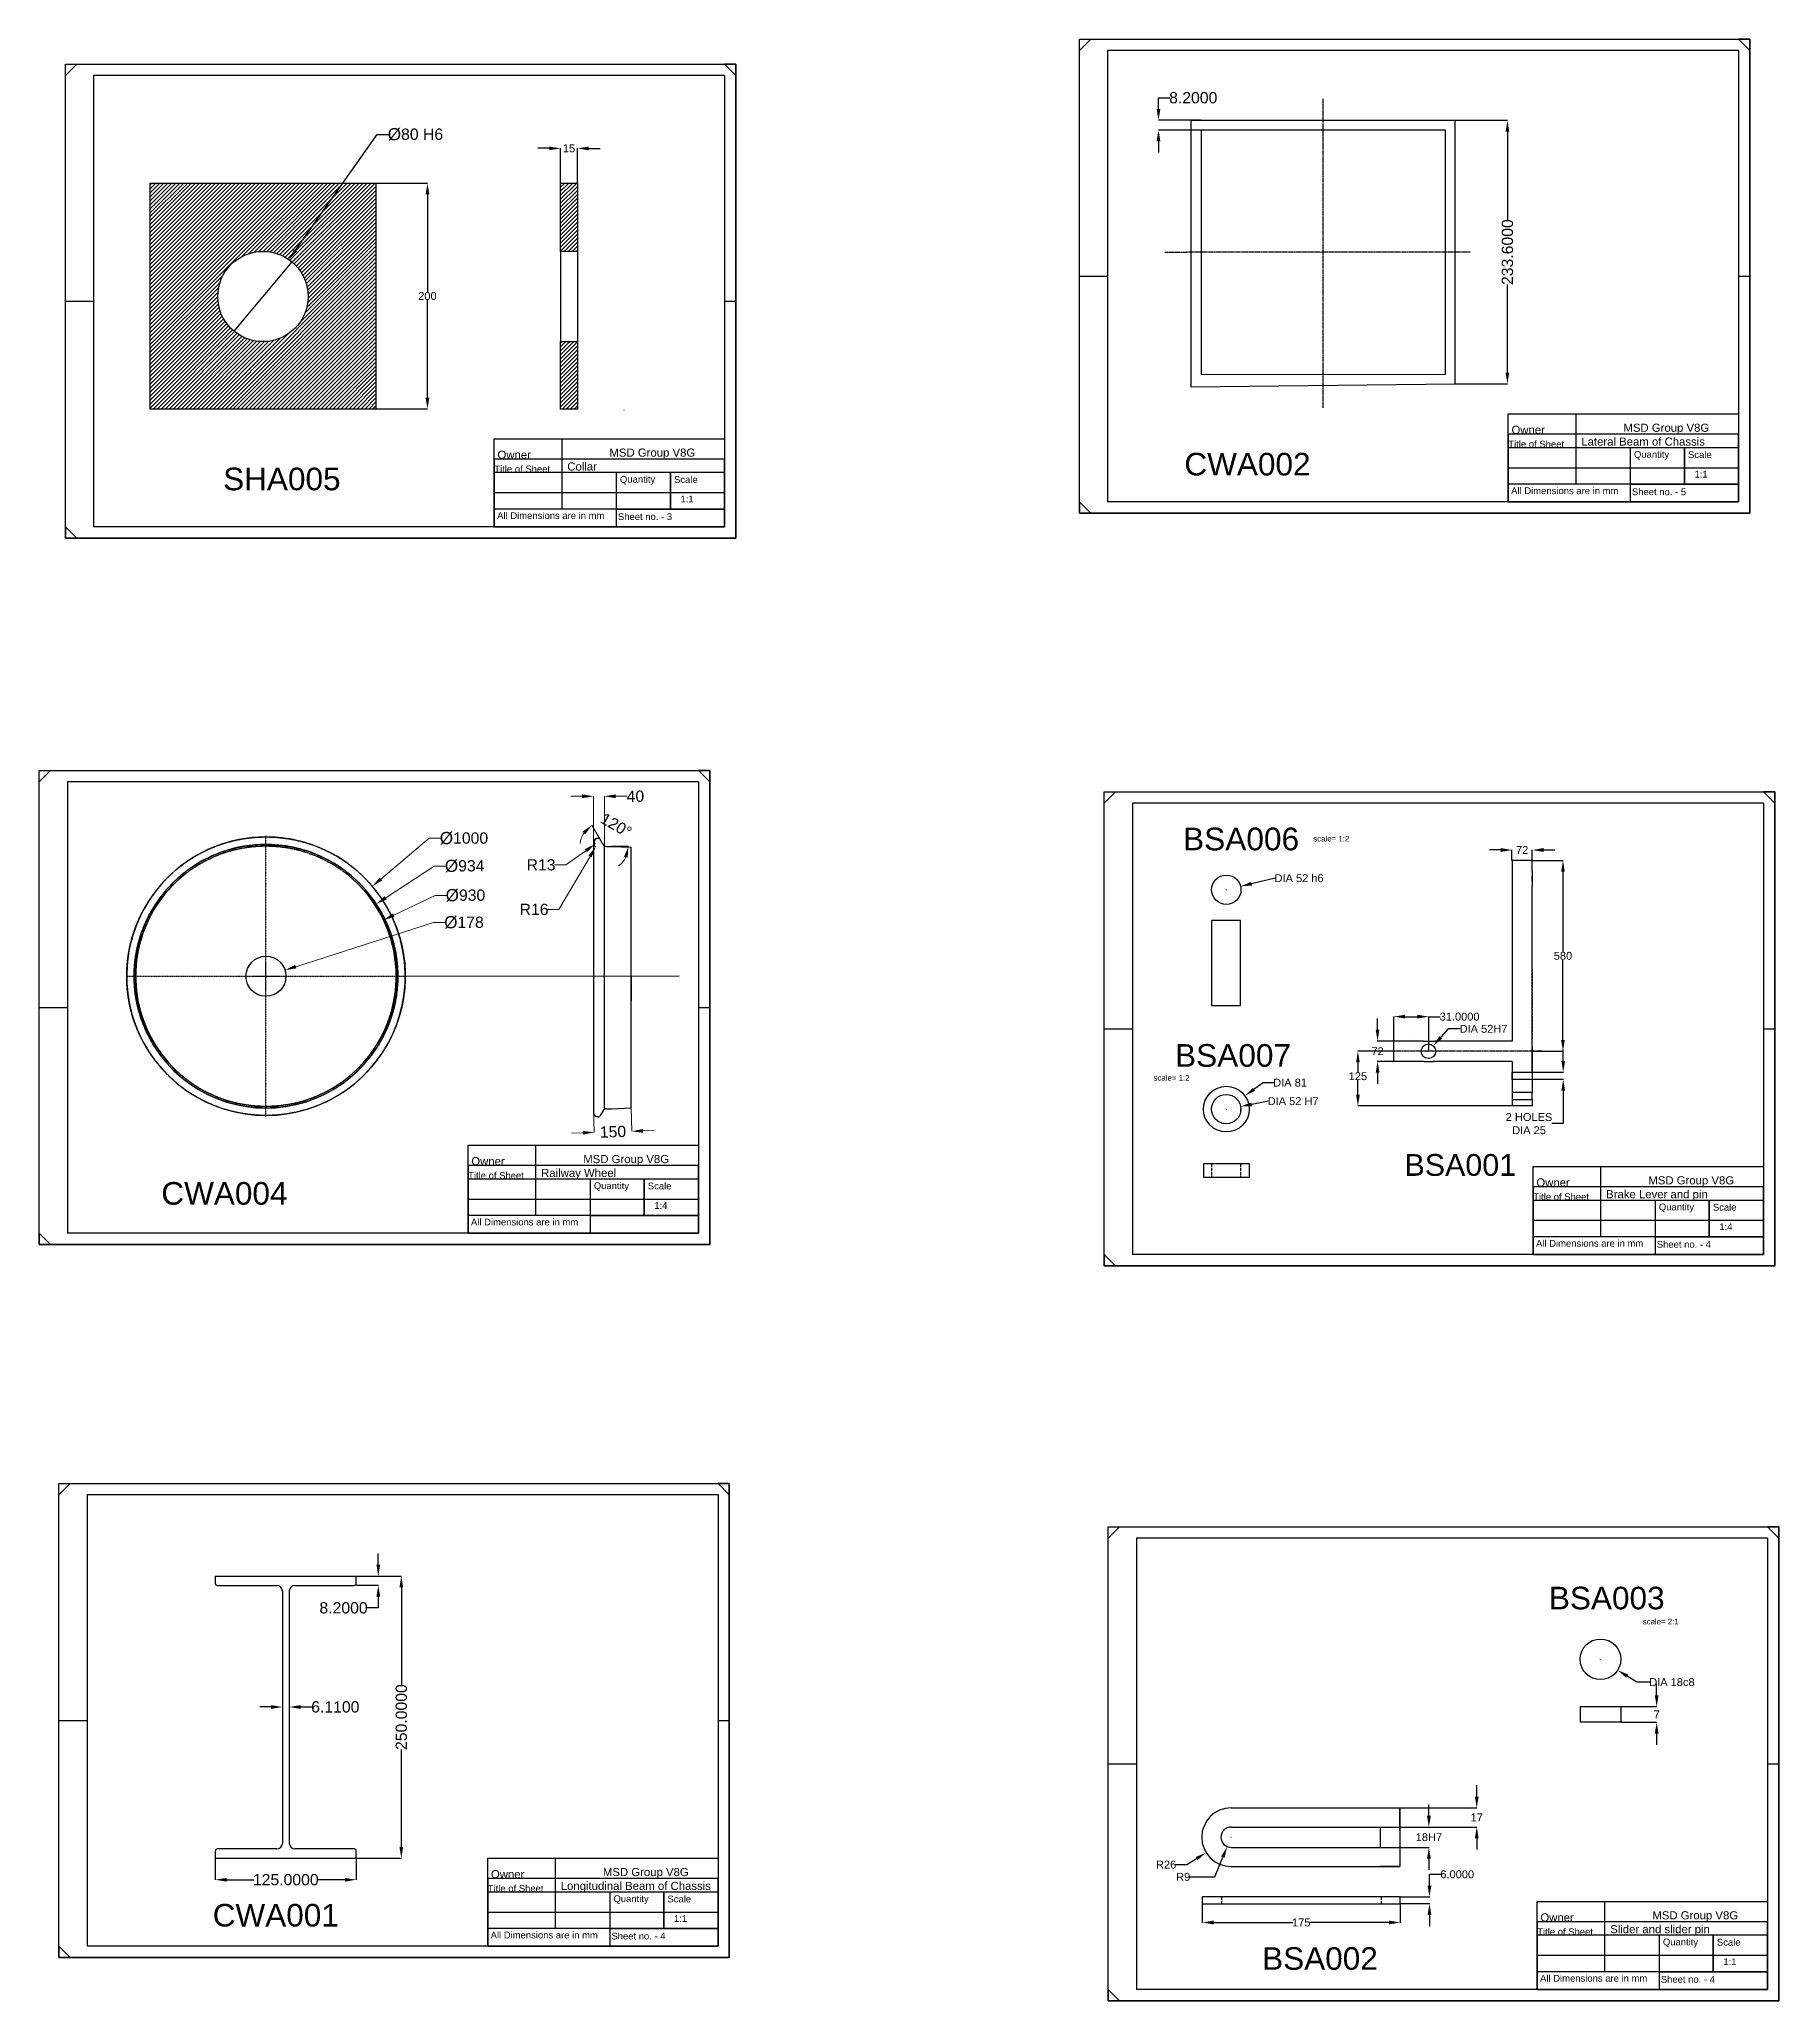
# Model space of a CAD drawing. Header units: inches. Extents: x 6036 to 12138, y -290 to 1789.
# Drawn here: x 10597 to 12138, y 50 to 1789 of the extents above; entities that cross this region are included whole.
import ezdxf

# ---------------------------------------------------------------- set-up
doc = ezdxf.new("R2010")
doc.units = ezdxf.units.IN
doc.header["$MEASUREMENT"] = 0
for name, pattern in [('ACISOTGL', [3, 2, -1]), ('AM_ISO02W050x2', [3.75, 3, -0.75]), ('CENTER2', [1.125, 0.75, -0.125, 0.125, -0.125])]:
    doc.linetypes.add(name, pattern=pattern)
doc.layers.add('AM_5', color=3, linetype='Continuous', lineweight=15)
doc.layers.add('AM_8', color=1, linetype='Continuous', lineweight=15)
doc.styles.get("Standard").update_dxf_attribs({"font": 'arial.ttf'})
doc.dimstyles.new('AM_ANSI$0', dxfattribs={"dimtxt": 10, "dimasz": 10, "dimexe": 0.1, "dimexo": 0.05, "dimgap": 0.06, "dimtad": 0, "dimtoh": 1, "dimdec": 4, "dimzin": 7, "dimdsep": 46, "dimtxsty": 'Standard', "dimcen": 0, "dimclrd": 256, "dimclre": 256, "dimclrt": 2, "dimadec": 0, "dimazin": 2, "dimtp": 0.1, "dimtm": 0.1, "dimtfac": 0.71, "dimtdec": 4, "dimtofl": 0, "dimtmove": 0, "dimatfit": 3, "dimfxl": 1, "dimtolj": 1, "dimtzin": 7, "dimlwd": -1, "dimlwe": -1, "dimarcsym": 1})
doc.dimstyles.new('AM_ANSI$2', dxfattribs={"dimtxt": 10, "dimasz": 10, "dimexe": 0.1, "dimexo": 0.05, "dimgap": 0.06, "dimtad": 0, "dimtoh": 1, "dimdec": 4, "dimzin": 7, "dimdsep": 46, "dimtxsty": 'Standard', "dimcen": 0, "dimclrd": 256, "dimclre": 256, "dimclrt": 2, "dimadec": 0, "dimazin": 2, "dimtp": 0.1, "dimtm": 0.1, "dimtfac": 0.71, "dimtdec": 4, "dimtofl": 0, "dimtmove": 0, "dimatfit": 3, "dimfxl": 1, "dimtolj": 1, "dimtzin": 7, "dimlwd": -1, "dimlwe": -1, "dimarcsym": 1})
doc.dimstyles.new('AM_ANSI$3', dxfattribs={"dimtxt": 10, "dimasz": 10, "dimexe": 0.1, "dimexo": 0.05, "dimgap": 0.06, "dimtad": 0, "dimtoh": 1, "dimdec": 4, "dimzin": 7, "dimdsep": 46, "dimtxsty": 'Standard', "dimcen": 0, "dimclrd": 256, "dimclre": 256, "dimclrt": 256, "dimadec": 0, "dimazin": 2, "dimtp": 0.1, "dimtm": 0.1, "dimtfac": 0.71, "dimtdec": 4, "dimtofl": 0, "dimtmove": 0, "dimatfit": 0, "dimfxl": 1, "dimtolj": 1, "dimtzin": 7, "dimlwd": -1, "dimlwe": -1, "dimarcsym": 1})
doc.dimstyles.new('AM_ANSI$4', dxfattribs={"dimtxt": 10, "dimasz": 10, "dimexe": 0.1, "dimexo": 0.05, "dimgap": 0.06, "dimtad": 0, "dimtoh": 1, "dimdec": 4, "dimzin": 7, "dimdsep": 46, "dimtxsty": 'Standard', "dimcen": 0, "dimclrd": 256, "dimclre": 256, "dimclrt": 256, "dimadec": 0, "dimazin": 2, "dimtp": 0.1, "dimtm": 0.1, "dimtfac": 0.71, "dimtdec": 4, "dimtofl": 0, "dimtmove": 0, "dimatfit": 0, "dimfxl": 1, "dimtolj": 1, "dimtzin": 7, "dimlwd": -1, "dimlwe": -1, "dimarcsym": 1})
doc.dimstyles.new('Annotative', dxfattribs={"dimscale": 0, "dimtxt": 7, "dimasz": 10, "dimexe": 0.18, "dimexo": 0.0625, "dimgap": 0.09, "dimtad": 0, "dimtih": 1, "dimtoh": 1, "dimdec": 4, "dimzin": 0, "dimdsep": 46, "dimtxsty": 'Standard', "dimcen": 0.09, "dimadec": 0, "dimazin": 0, "dimtfac": 1, "dimtdec": 4, "dimtofl": 0, "dimtmove": 0, "dimatfit": 3, "dimfxl": 1, "dimtolj": 1, "dimtzin": 0, "dimarcsym": 0})

msp = doc.modelspace()

# ---------------------------------------------------------------- texts
for s, height, p in [('BSA006', 20.075007, (11610.23617, 1069.92142)), ('scale= 1:2', 4.975138, (11725.69603, 1077.73929)), ('BSA007', 20.075007, (11603.11411, 878.10381)), ('scale= 1:2', 4.975138, (11584.12122, 865.84214)), ('BSA001', 19.302167, (11806.44643, 781.44335)), ('scale= 2:1', 4.975138, (12017.5413, 383.96277))]:
    msp.add_text(s, height=height).set_placement(p)
at = {"attachment_point": 1}
for s, width, gutter_width, heights, insert, char_height in [(' Owner', 50.617645, 15, [0], (11898.46859, 1446.11342), 7.2), ('MSD Group V8G', 112.7393063, 15, [0], (12000.46859, 1447.98463), 7.2), ('MSD Group V8G', 112.7393063, 15, [0], (11102.08295, 1425.94865), 7.2), ('Title of Sheet', 54.7590919, 15, [0], (11898.46859, 1432.86758), 6), ('\\pxt8;Lateral Beam of Chassis', 138.9083223, 15, [0], (11963.10168, 1435.7096), 7.2), ('{\\C0;SHA005}', 110.9702741, 1, [0], (10759.7955, 1408.98285), 20), ('Title of Sheet', 54.7590919, 15, [0], (11000.08295, 1410.8316), 6), (' Owner', 50.617645, 15, [0], (11000.08295, 1424.07744), 7.2), ('Collar', 114.1197886, 15, [0], (11064.71604, 1413.67362), 7.2), ('{\\C0;CWA002}', 110.9702741, 1, [0], (11611.44487, 1422.11921), 20), ('{\\C0;CWA002}', 116.0606484, 1, [0], (11631.80637, 1421.10197), 0.2), ('Quantity', 40.2640362, 15, [0], (12009.80797, 1423.75548), 6), ('Scale', 41.4144354, 15, [0], (12057.66465, 1423.52559), 6), ('Quantity', 40.2640362, 15, [0], (11111.42233, 1401.7195), 6), ('Scale', 41.4144354, 15, [0], (11159.27901, 1401.48961), 6), ('All Dimensions are in mm', 115.8458807, 15, [0], (11900.98002, 1391.57131), 6), ('Sheet no. - 5', 87.2004007, 15, [2.1729], (12007.96732, 1390.65176), 6), ('\\pxi-3,l4,t4;1:1', 40.9471289, 15, [0], (12057.4046, 1406.23567), 6), ('\\pxi-3,l4,t4;1:1', 40.9471289, 15, [0], (11159.01896, 1384.19969), 6), ('All Dimensions are in mm', 115.8458807, 15, [0], (11002.59439, 1369.53533), 6), ('Sheet no. - 3', 87.2004007, 15, [2.1729], (11109.58169, 1368.61578), 6), ('MSD Group V8G', 112.7393063, 15, [0], (11078.87895, 799.92833), 7.2), ('Title of Sheet', 54.7590919, 15, [0], (10976.87895, 784.81128), 6), (' Owner', 50.617645, 15, [0], (10976.87895, 798.05712), 7.2), ('Railway Wheel', 114.1197886, 15, [0], (11041.51204, 787.65331), 7.2), ('{\\C0;CWA004}', 67.8455152, 1, [0], (10705.06031, 775.92216), 20), ('Quantity', 40.2640362, 15, [0], (11088.21833, 775.69918), 6), ('Scale', 41.4144354, 15, [0], (11136.07501, 775.4693), 6), ('Title of Sheet', 54.7590919, 15, [0], (11920.51586, 765.95516), 6), (' Owner', 50.617645, 15, [0], (11920.51586, 779.20099), 7.2), ('Brake Lever and pin', 138.9083223, 15, [0], (11985.14895, 768.79718), 7.2), ('MSD Group V8G', 112.7393063, 15, [0], (12022.51586, 781.07221), 7.2), ('\\pxi-3,l4,t4;1:4', 40.9471289, 15, [0], (11135.81496, 758.17937), 6), ('Quantity', 40.2640362, 15, [0], (12031.85524, 756.84306), 6), ('Scale', 41.4144354, 15, [0], (12079.71192, 756.61317), 6), ('All Dimensions are in mm', 115.8458807, 15, [0], (10979.39039, 743.51501), 6), ('\\pxi-3,l4,t4;1:4', 40.9471289, 15, [0], (12079.45187, 739.32325), 6), ('All Dimensions are in mm', 115.8458807, 15, [0], (11923.02729, 724.65889), 6), ('Sheet no. - 4', 87.2004007, 15, [2.1729], (12030.01459, 723.73934), 6), ('{\\C0;BSA003}', 110.9702741, 1, [0], (11934.41833, 417.31948), 20), (' Owner', 50.617645, 15, [0], (10994.28199, 166.24034), 7.2), ('MSD Group V8G', 112.7393063, 15, [0], (11096.28199, 168.11155), 7.2), ('Title of Sheet', 54.7590919, 15, [0], (10994.28199, 152.9945), 6), ('Longitudinal Beam of Chassis', 138.9083223, 15, [0], (11058.91508, 155.83653), 7.2), ('Quantity', 40.2640362, 15, [0], (11105.62136, 143.88241), 6), ('Scale', 41.4144354, 15, [0], (11153.47805, 143.65252), 6), ('{\\C0;CWA001}', 110.9702741, 1, [0], (10750.54733, 136.2561), 20), ('\\pxi-3,l4,t4;1:1', 40.9471289, 15, [0], (11153.21799, 126.36259), 6), (' Owner', 50.617645, 15, [0], (11924.076, 127.8952), 7.2), ('MSD Group V8G', 112.7393063, 15, [0], (12026.076, 129.76642), 7.2), ('All Dimensions are in mm', 115.8458807, 15, [0], (10996.79342, 111.69823), 6), ('Sheet no. - 4', 87.2004007, 15, [2.1729], (11103.78072, 110.77869), 6), ('Title of Sheet', 54.7590919, 15, [0], (11924.076, 114.64937), 6), ('Slider and slider pin', 138.9083223, 15, [0], (11988.70909, 117.49139), 7.2), ('Quantity', 40.2640362, 15, [0], (12035.41538, 105.53727), 6), ('Scale', 41.4144354, 15, [0], (12083.27206, 105.30738), 6), ('{\\C0;BSA002}', 110.9702741, 1, [0], (11680.34135, 97.91096), 20), ('\\pxi-3,l4,t4;1:1', 40.9471289, 15, [0], (12083.01201, 88.01746), 6), ('All Dimensions are in mm', 115.8458807, 15, [0], (11926.58743, 73.3531), 6), ('Sheet no. - 4', 87.2004007, 15, [2.1729], (12033.57473, 72.43355), 6)]:
    msp.add_mtext_dynamic_manual_height_columns(s, width=width, gutter_width=gutter_width, heights=heights, dxfattribs=dict(at, insert=insert, char_height=char_height))

# ---------------------------------------------------------------- blocks, each defined once
blk = doc.blocks.new('*D58')
at = {"linetype": 'ByBlock', "transparency": 16777216}
for p, q in [((10823.9, 1601.6), (10896.3, 1704.3)), ((10896.3, 1704.3), (10906.3, 1704.3))]:
    blk.add_line(p, q, dxfattribs=at)
at = {"transparency": 16777216}
blk.add_solid([(10822.5, 1602.5), (10825.2, 1600.6), (10818.1, 1593.4)], dxfattribs=at)
at = {"layer": 'Defpoints', "color": 0, "transparency": 16777216}
for p in [(10818.1, 1593.4), (10772, 1528)]:
    blk.add_point(p, dxfattribs=at)
at = {"transparency": 16777216, "insert": (10930.2, 1704.3), "char_height": 10, "attachment_point": 5}
blk.add_mtext('\\A1;{\\H1.08333x;Ø}80 H6', dxfattribs=at)
blk = doc.blocks.new('*U55')
at = {"color": 0, "linetype": 'CENTER2', "transparency": 16777216}
for p, q in [((0, 19.3), (0, 100.2)), ((-100.2, 0), (-19.3, 0)), ((19.3, 0), (100.2, 0)), ((0, -100.2), (0, -19.3))]:
    blk.add_line(p, q, dxfattribs=at)
at = {"color": 0, "linetype": 'Continuous', "transparency": 16777216}
for p, q in [((-9.7, 0), (9.7, 0)), ((0, -9.7), (0, 9.7))]:
    blk.add_line(p, q, dxfattribs=at)
blk = doc.blocks.new('*U56')
at = {"color": 0, "linetype": 'CENTER2', "transparency": 16777216}
for p, q in [((0, 98.724), (0, 497.12)), ((-497.12, 0), (-98.724, 0)), ((98.724, 0), (497.12, 0)), ((0, -497.12), (0, -98.724))]:
    blk.add_line(p, q, dxfattribs=at)
at = {"color": 0, "linetype": 'Continuous', "transparency": 16777216}
for p, q in [((-49.362, 0), (49.362, 0)), ((0, -49.362), (0, 49.362))]:
    blk.add_line(p, q, dxfattribs=at)
blk = doc.blocks.new('wheel')
for p, q in [((-630.8, 599), (-630.8, 649)), ((-1189.1, 599), (-1189, 599)), ((-1060.5, 599), (-1060.5, 599))]:
    blk.add_line(p, q)
at = {"linetype": 'AM_ISO02W050x2'}
for radius in [493.6, 467.3, 461.7]:
    blk.add_circle((-1124.5, 599), radius, dxfattribs=at)
blk.add_circle((-1124.5, 599), 71)
for radius, start, end in [(493.6, 87.67791, 130.30938), (467.3, 87.54705, 126.3402), (461.7, 87.51717, 125.38117), (493.6, 75.74581, 87.67791), (467.3, 74.92446, 87.54705), (461.7, 74.7365, 87.51717), (493.6, 49.69062, 75.74581), (467.3, 53.6598, 74.92446), (461.7, 54.61883, 74.7365), (493.6, 131.82886, 164.12603), (467.3, 128.08383, 163.20621), (461.7, 127.18477, 162.9956), (461.7, 17.0044, 52.81523), (467.3, 16.79379, 51.91617), (493.6, 15.87397, 48.17114), (493.6, 165.16122, 14.83878), (467.3, 164.30452, 15.69548), (461.7, 164.10844, 15.89156)]:
    blk.add_arc((-1124.5, 599), radius, start, end)
at = {"linetype": 'CENTER2'}
for name in ['*U56', '*U55']:
    blk.add_blockref(name, (-1124.5, 599), dxfattribs=at)
blk = doc.blocks.new('side_view wheel')
for p, q in [((1429.8, 1119.7), (1429.8, 164.4)), ((1453.6, 1131.2), (1451.8, 1134.3)), ((1462.8, 1115.2), (1453.6, 1131.2)), ((1468.7, 174.8), (1468.7, 1109.4)), ((1476.7, 1107.2), (1493.3, 1107.2)), ((1493.3, 1107.2), (1562.8, 1103.8)), ((1562.8, 180.4), (1562.8, 1103.8)), ((1562.8, 648.4), (1562.8, 737.4)), ((1562.8, 648.4), (1562.8, 559.4)), ((1445.9, 148.4), (1445.8, 148.4)), ((1453.6, 153), (1451.8, 149.9)), ((1462.8, 168.9), (1453.6, 153)), ((1476.7, 176.9), (1493.3, 176.9)), ((1493.3, 176.9), (1562.8, 180.4))]:
    blk.add_line(p, q)
for centre, radius, start, end in [((1445.8, 1119.7), 16, 86.18868, 180), ((1445.9, 1122.7), 13, 62.81243, 90), ((1476.7, 1123.2), 16, 210, 270), ((1445.8, 164.4), 16, 180, 273.81132), ((1445.9, 161.4), 13, 270, 297.18757), ((1476.7, 160.9), 16, 90, 150)]:
    blk.add_arc(centre, radius, start, end)
blk = doc.blocks.new('*D60')
at = {"layer": 'AM_5', "linetype": 'ByBlock', "transparency": 16777216}
for p, q in [((10824.2, 966.8), (10946.2, 1006)), ((10946.2, 1006), (10956.2, 1006))]:
    blk.add_line(p, q, dxfattribs=at)
at = {"layer": 'AM_5', "transparency": 16777216}
blk.add_solid([(10823.7, 968.4), (10824.7, 965.3), (10814.7, 963.8)], dxfattribs=at)
at = {"layer": 'Defpoints', "color": 0, "transparency": 16777216}
for p in [(10814.7, 963.8), (10780.9, 952.9)]:
    blk.add_point(p, dxfattribs=at)
at = {"layer": 'AM_5', "transparency": 16777216, "insert": (10973.2, 1006), "char_height": 10, "attachment_point": 5}
blk.add_mtext('\\A1;{\\H1.08333x;Ø}178', dxfattribs=at)
blk = doc.blocks.new('*D61')
at = {"layer": 'AM_5', "linetype": 'ByBlock', "transparency": 16777216}
for p, q in [((10910.9, 1012.5), (10947.6, 1030)), ((10947.6, 1030), (10957.6, 1030))]:
    blk.add_line(p, q, dxfattribs=at)
at = {"layer": 'AM_5', "transparency": 16777216}
blk.add_solid([(10910.2, 1014), (10911.6, 1011), (10901.9, 1008.1)], dxfattribs=at)
at = {"layer": 'Defpoints', "color": 0, "transparency": 16777216}
for p in [(10901.9, 1008.1), (10693.6, 908.6)]:
    blk.add_point(p, dxfattribs=at)
at = {"layer": 'AM_5', "transparency": 16777216, "insert": (10974.5, 1030), "char_height": 10, "attachment_point": 5}
blk.add_mtext('\\A1;{\\H1.08333x;Ø}930', dxfattribs=at)
blk = doc.blocks.new('*D62')
at = {"layer": 'AM_5', "linetype": 'ByBlock', "transparency": 16777216}
for p, q in [((10903.9, 1027.8), (10946.9, 1056)), ((10946.9, 1056), (10956.9, 1056))]:
    blk.add_line(p, q, dxfattribs=at)
at = {"layer": 'AM_5', "transparency": 16777216}
blk.add_solid([(10903, 1029.2), (10904.8, 1026.4), (10895.5, 1022.3)], dxfattribs=at)
at = {"layer": 'Defpoints', "color": 0, "transparency": 16777216}
for p in [(10895.5, 1022.3), (10700, 894.4)]:
    blk.add_point(p, dxfattribs=at)
at = {"layer": 'AM_5', "transparency": 16777216, "insert": (10973.8, 1056), "char_height": 10, "attachment_point": 5}
blk.add_mtext('\\A1;{\\H1.08333x;Ø}934', dxfattribs=at)
blk = doc.blocks.new('*D63')
at = {"layer": 'AM_5', "linetype": 'ByBlock', "transparency": 16777216}
for p, q in [((10899.6, 1044.5), (10942.3, 1080.6)), ((10942.3, 1080.6), (10952.3, 1080.6))]:
    blk.add_line(p, q, dxfattribs=at)
at = {"layer": 'AM_5', "transparency": 16777216}
blk.add_solid([(10898.5, 1045.8), (10900.7, 1043.2), (10892, 1038.1)], dxfattribs=at)
at = {"layer": 'Defpoints', "color": 0, "transparency": 16777216}
for p in [(10892, 1038.1), (10703.5, 878.7)]:
    blk.add_point(p, dxfattribs=at)
at = {"layer": 'AM_5', "transparency": 16777216, "insert": (10973.2, 1080.6), "char_height": 10, "attachment_point": 5}
blk.add_mtext('\\A1;{\\H1.08333x;Ø}1000', dxfattribs=at)
blk = doc.blocks.new('*D64')
at = {"layer": 'AM_5', "linetype": 'ByBlock', "transparency": 16777216}
for p, q in [((11087.9, 840.7), (11088.6, 819.9)), ((11121.2, 841.7), (11121.8, 820.9)), ((11078.6, 819.7), (11068.6, 819.4)), ((11131.8, 821.3), (11141.8, 821.6))]:
    blk.add_line(p, q, dxfattribs=at)
at = {"layer": 'AM_5', "transparency": 16777216}
for points in [[(11078.5, 821.3), (11078.6, 818), (11088.6, 820)], [(11131.8, 823), (11131.9, 819.6), (11121.8, 821)]]:
    blk.add_solid(points, dxfattribs=at)
at = {"layer": 'Defpoints', "color": 0, "transparency": 16777216}
for p in [(11087.9, 840.7), (11121.2, 841.7), (11121.8, 821)]:
    blk.add_point(p, dxfattribs=at)
at = {"layer": 'AM_5', "color": 2, "transparency": 16777216, "insert": (11105.2, 820.5), "char_height": 10, "attachment_point": 5, "rotation": 1.7463}
blk.add_mtext('\\A1;{\\C3;150}', dxfattribs=at)
blk = doc.blocks.new('*D65')
at = {"layer": 'AM_5', "linetype": 'ByBlock', "transparency": 16777216}
for p, q in [((11081.2, 1069.6), (11063.5, 1057)), ((11063.5, 1057), (11053.5, 1057))]:
    blk.add_line(p, q, dxfattribs=at)
blk.add_arc((11092, 1077.3), 3.25, 90.8815, 217.3014, dxfattribs=at)
at = {"layer": 'AM_5', "transparency": 16777216}
blk.add_solid([(11080.2, 1071), (11082.2, 1068.3), (11089.3, 1075.4)], dxfattribs=at)
at = {"layer": 'Defpoints', "color": 0, "transparency": 16777216}
for p in [(11089.3, 1075.4), (11092, 1077.3)]:
    blk.add_point(p, dxfattribs=at)
at = {"layer": 'AM_5', "transparency": 16777216, "insert": (11041.5, 1057), "char_height": 10, "attachment_point": 5}
blk.add_mtext('\\A1;R13', dxfattribs=at)
blk = doc.blocks.new('*D59')
at = {"layer": 'AM_5', "linetype": 'ByBlock', "transparency": 16777216}
for p, q in [((11084.9, 1064.5), (11057.3, 1017.5)), ((11057.3, 1017.5), (11047.3, 1017.5))]:
    blk.add_line(p, q, dxfattribs=at)
blk.add_arc((11091.9, 1076.6), 4, 180.7162, 241.0845, dxfattribs=at)
at = {"layer": 'AM_5', "transparency": 16777216}
blk.add_solid([(11083.4, 1065.3), (11086.3, 1063.7), (11089.9, 1073.1)], dxfattribs=at)
at = {"layer": 'Defpoints', "color": 0, "transparency": 16777216}
for p in [(11089.9, 1073.1), (11091.9, 1076.6)]:
    blk.add_point(p, dxfattribs=at)
at = {"layer": 'AM_5', "transparency": 16777216, "insert": (11035.3, 1017.5), "char_height": 10, "attachment_point": 5}
blk.add_mtext('\\A1;R16', dxfattribs=at)
blk = doc.blocks.new('*D66')
at = {"layer": 'AM_5', "linetype": 'ByBlock', "transparency": 16777216}
for p, q in [((11077.9, 1117.8), (11067.9, 1117.8)), ((11087.9, 1076.6), (11087.9, 1117.9)), ((11097.7, 1074), (11097.7, 1117.9)), ((11107.7, 1117.8), (11117.7, 1117.8))]:
    blk.add_line(p, q, dxfattribs=at)
at = {"layer": 'AM_5', "transparency": 16777216}
for points in [[(11077.9, 1119.5), (11077.9, 1116.1), (11087.9, 1117.8)], [(11107.7, 1119.5), (11107.7, 1116.1), (11097.7, 1117.8)]]:
    blk.add_solid(points, dxfattribs=at)
at = {"layer": 'Defpoints', "color": 0, "transparency": 16777216}
for p in [(11097.7, 1117.8), (11087.9, 1076.6), (11097.7, 1074)]:
    blk.add_point(p, dxfattribs=at)
at = {"layer": 'AM_5', "color": 2, "transparency": 16777216, "insert": (11125.1, 1117.8), "char_height": 10, "attachment_point": 5}
blk.add_mtext('\\A1;{\\C3;40}', dxfattribs=at)
blk = doc.blocks.new('*D67')
at = {"layer": 'AM_5', "linetype": 'ByBlock', "transparency": 16777216}
for p, q in [((11093.9, 1079.5), (11086.5, 1092.2)), ((11103.9, 1073.5), (11119, 1073.5))]:
    blk.add_line(p, q, dxfattribs=at)
for start, end in [(146.8341, 173.6682), (306.3318, 333.1659)]:
    blk.add_arc((11097.4, 1073.5), 21.5, start, end, dxfattribs=at)
at = {"layer": 'AM_5', "transparency": 16777216}
for points in [[(11078.2, 1086.5), (11080.5, 1084), (11086.6, 1092.1)], [(11115, 1064.1), (11118.2, 1063.3), (11118.9, 1073.5)]]:
    blk.add_solid(points, dxfattribs=at)
at = {"layer": 'Defpoints', "color": 0, "transparency": 16777216}
for p in [(11093.9, 1079.4), (11113.9, 1087.3), (11096.2, 1075.5), (11099.7, 1073.5), (11103.8, 1073.5)]:
    blk.add_point(p, dxfattribs=at)
at = {"layer": 'AM_5', "color": 2, "transparency": 16777216, "insert": (11108.1, 1092.1), "char_height": 10, "attachment_point": 5, "rotation": 330}
blk.add_mtext('\\A1;{\\C3;120°}', dxfattribs=at)
blk = doc.blocks.new('*D68')
at = {"linetype": 'ByBlock', "transparency": 16777216}
for p, q in [((10752.8, 176.7), (10752.8, 157.6)), ((10877.8, 176.7), (10877.8, 157.6)), ((10762.8, 157.7), (10787.2, 157.7)), ((10867.8, 157.7), (10843.4, 157.7))]:
    blk.add_line(p, q, dxfattribs=at)
at = {"transparency": 16777216}
for points in [[(10762.8, 159.3), (10762.8, 156), (10752.8, 157.7)], [(10867.8, 159.3), (10867.8, 156), (10877.8, 157.7)]]:
    blk.add_solid(points, dxfattribs=at)
at = {"layer": 'Defpoints', "color": 0, "transparency": 16777216}
for p in [(10752.8, 176.8), (10877.8, 176.8), (10877.8, 157.7)]:
    blk.add_point(p, dxfattribs=at)
at = {"color": 2, "transparency": 16777216, "insert": (10815.3, 157.7), "char_height": 10, "attachment_point": 5}
blk.add_mtext('\\A1;{\\C3;125.0000}', dxfattribs=at)
blk = doc.blocks.new('*D69')
at = {"linetype": 'ByBlock', "transparency": 16777216}
for p, q in [((10897.3, 436.8), (10897.3, 446.8)), ((10877.9, 426.8), (10897.4, 426.8)), ((10877.9, 418.6), (10897.4, 418.6)), ((10897.3, 408.6), (10897.3, 398.6)), ((10897.3, 398.6), (10887.3, 398.6))]:
    blk.add_line(p, q, dxfattribs=at)
at = {"transparency": 16777216}
for points in [[(10895.6, 436.8), (10899, 436.8), (10897.3, 426.8)], [(10895.6, 408.6), (10899, 408.6), (10897.3, 418.6)]]:
    blk.add_solid(points, dxfattribs=at)
at = {"layer": 'Defpoints', "color": 0, "transparency": 16777216}
for p in [(10877.8, 426.8), (10877.8, 418.6), (10897.3, 418.6)]:
    blk.add_point(p, dxfattribs=at)
at = {"color": 2, "transparency": 16777216, "insert": (10866.5, 398.6), "char_height": 10, "attachment_point": 5}
blk.add_mtext('\\A1;{\\C3;8.2000}', dxfattribs=at)
blk = doc.blocks.new('*D70')
at = {"linetype": 'ByBlock', "transparency": 16777216}
for p, q in [((10877.9, 426.8), (10917.8, 426.8)), ((10917.7, 416.8), (10917.7, 330.4)), ((10917.7, 186.8), (10917.7, 273.1)), ((10877.9, 176.8), (10917.8, 176.8))]:
    blk.add_line(p, q, dxfattribs=at)
at = {"transparency": 16777216}
for points in [[(10916, 416.8), (10919.3, 416.8), (10917.7, 426.8)], [(10916, 186.8), (10919.3, 186.8), (10917.7, 176.8)]]:
    blk.add_solid(points, dxfattribs=at)
at = {"layer": 'Defpoints', "color": 0, "transparency": 16777216}
for p in [(10877.8, 426.8), (10877.8, 176.8), (10917.7, 176.8)]:
    blk.add_point(p, dxfattribs=at)
at = {"color": 2, "transparency": 16777216, "insert": (10917.7, 301.8), "char_height": 10, "width": 57.699, "attachment_point": 5, "rotation": 90}
blk.add_mtext('\\A1;{\\C3;250.0000}', dxfattribs=at)
blk = doc.blocks.new('*D71')
at = {"linetype": 'ByBlock', "transparency": 16777216}
for p, q in [((10812.3, 413.5), (10812.3, 310.7)), ((10818.4, 413.5), (10818.4, 310.7)), ((10802.3, 310.8), (10792.3, 310.8)), ((10828.4, 310.8), (10838.4, 310.8))]:
    blk.add_line(p, q, dxfattribs=at)
at = {"transparency": 16777216}
for points in [[(10802.3, 312.4), (10802.3, 309.1), (10812.3, 310.8)], [(10828.4, 312.4), (10828.4, 309.1), (10818.4, 310.8)]]:
    blk.add_solid(points, dxfattribs=at)
at = {"layer": 'Defpoints', "color": 0, "transparency": 16777216}
for p in [(10812.3, 413.6), (10818.4, 413.6), (10818.4, 310.8)]:
    blk.add_point(p, dxfattribs=at)
at = {"color": 2, "transparency": 16777216, "insert": (10859.2, 310.8), "char_height": 10, "attachment_point": 5}
blk.add_mtext('\\A1;{\\C3;6.1100}', dxfattribs=at)
blk = doc.blocks.new('*D83')
at = {"color": 0, "lineweight": -2, "transparency": 16777216}
for p, q in [((10895.1, 1661.2), (10941, 1661.2)), ((10940.8, 1651.2), (10940.8, 1564.8)), ((10940.8, 1471), (10940.8, 1557.4)), ((10895.1, 1461), (10941, 1461))]:
    blk.add_line(p, q, dxfattribs=at)
at = {"color": 0, "transparency": 16777216}
for points in [[(10939.2, 1651.2), (10942.5, 1651.2), (10940.8, 1661.2)], [(10939.2, 1471), (10942.5, 1471), (10940.8, 1461)]]:
    blk.add_solid(points, dxfattribs=at)
at = {"layer": 'Defpoints', "color": 0, "transparency": 16777216}
for p in [(10895.1, 1661.2), (10895.1, 1461), (10940.8, 1461)]:
    blk.add_point(p, dxfattribs=at)
at = {"color": 0, "transparency": 16777216, "insert": (10940.8, 1561.1), "char_height": 7, "attachment_point": 5}
blk.add_mtext('\\A1;200', dxfattribs=at)
blk = doc.blocks.new('*D84')
at = {"color": 0, "lineweight": -2, "transparency": 16777216}
for p, q in [((11048.7, 1692), (11038.7, 1692)), ((11058.6, 1661.3), (11058.7, 1692.1)), ((11073.8, 1661.3), (11073.8, 1692.1)), ((11083.8, 1691.9), (11093.8, 1691.9))]:
    blk.add_line(p, q, dxfattribs=at)
at = {"color": 0, "transparency": 16777216}
for points in [[(11048.7, 1693.6), (11048.7, 1690.3), (11058.7, 1691.9)], [(11083.8, 1693.6), (11083.8, 1690.2), (11073.8, 1691.9)]]:
    blk.add_solid(points, dxfattribs=at)
at = {"layer": 'Defpoints', "color": 0, "transparency": 16777216}
for p in [(11073.8, 1691.9), (11058.6, 1661.2), (11073.8, 1661.2)]:
    blk.add_point(p, dxfattribs=at)
at = {"color": 0, "transparency": 16777216, "insert": (11066.2, 1691.9), "char_height": 7, "attachment_point": 5}
blk.add_mtext('\\A1;15', dxfattribs=at)
blk = doc.blocks.new('*D72')
at = {"linetype": 'ByBlock', "transparency": 16777216}
for p, q in [((11851.4, 1716.8), (11897.8, 1716.8)), ((11897.7, 1706.8), (11897.7, 1628.6)), ((11897.7, 1493.2), (11897.7, 1571.3)), ((11851.4, 1483.2), (11897.8, 1483.2))]:
    blk.add_line(p, q, dxfattribs=at)
at = {"transparency": 16777216}
for points in [[(11896, 1706.8), (11899.3, 1706.8), (11897.7, 1716.8)], [(11896, 1493.2), (11899.3, 1493.2), (11897.7, 1483.2)]]:
    blk.add_solid(points, dxfattribs=at)
at = {"layer": 'Defpoints', "color": 0, "transparency": 16777216}
for p in [(11851.3, 1716.8), (11851.3, 1483.2), (11897.7, 1483.2)]:
    blk.add_point(p, dxfattribs=at)
at = {"color": 2, "transparency": 16777216, "insert": (11897.7, 1600), "char_height": 10, "attachment_point": 5, "rotation": 90}
blk.add_mtext('\\A1;{\\C3;233.6000}', dxfattribs=at)
blk = doc.blocks.new('*D73')
at = {"linetype": 'ByBlock', "transparency": 16777216}
for p, q in [((11588.5, 1726.8), (11588.5, 1736.8)), ((11588.5, 1736.8), (11598.5, 1736.8)), ((11626.4, 1716.8), (11588.4, 1716.8)), ((11626.4, 1708.2), (11588.4, 1708.2)), ((11588.5, 1698.2), (11588.5, 1688.2))]:
    blk.add_line(p, q, dxfattribs=at)
at = {"transparency": 16777216}
for points in [[(11586.9, 1726.8), (11590.2, 1726.8), (11588.5, 1716.8)], [(11586.9, 1698.2), (11590.2, 1698.2), (11588.5, 1708.2)]]:
    blk.add_solid(points, dxfattribs=at)
at = {"layer": 'Defpoints', "color": 0, "transparency": 16777216}
for p in [(11588.5, 1716.8), (11626.4, 1716.8), (11626.4, 1708.2)]:
    blk.add_point(p, dxfattribs=at)
at = {"color": 2, "transparency": 16777216, "insert": (11619.3, 1736.8), "char_height": 10, "attachment_point": 5}
blk.add_mtext('\\A1;{\\C3;8.2000}', dxfattribs=at)
blk = doc.blocks.new('*U85')
at = {"color": 0, "linetype": 'CENTER2', "transparency": 16777216}
blk.add_line((0, -138), (0, 135.8), dxfattribs=at)
blk = doc.blocks.new('*U86')
at = {"color": 0, "linetype": 'CENTER2', "transparency": 16777216}
blk.add_line((130.1, 0.1), (-140.5, -0.1), dxfattribs=at)
blk = doc.blocks.new('*D88')
at = {"color": 0, "lineweight": -2, "transparency": 16777216}
for p, q in [((11891.7, 1070.2), (11881.7, 1070.2)), ((11901.7, 1061), (11901.7, 1070.4)), ((11919.7, 1061), (11919.7, 1070.4)), ((11929.7, 1070.2), (11939.7, 1070.2))]:
    blk.add_line(p, q, dxfattribs=at)
at = {"color": 0, "transparency": 16777216}
for points in [[(11891.7, 1071.9), (11891.7, 1068.5), (11901.7, 1070.2)], [(11929.7, 1071.9), (11929.7, 1068.5), (11919.7, 1070.2)]]:
    blk.add_solid(points, dxfattribs=at)
at = {"layer": 'Defpoints', "color": 0, "transparency": 16777216}
for p in [(11901.7, 1060.9), (11919.7, 1070.2), (11919.7, 1060.9)]:
    blk.add_point(p, dxfattribs=at)
at = {"color": 0, "transparency": 16777216, "insert": (11910.7, 1070.2), "char_height": 7, "attachment_point": 5}
blk.add_mtext('\\A1;72', dxfattribs=at)
blk = doc.blocks.new('*D89')
at = {"color": 0, "lineweight": -2, "transparency": 16777216}
for p, q in [((11782.6, 910.9), (11782.6, 920.9)), ((11796.9, 900.9), (11782.4, 900.9)), ((11796.9, 882.9), (11782.4, 882.9)), ((11782.6, 872.9), (11782.6, 862.9))]:
    blk.add_line(p, q, dxfattribs=at)
at = {"color": 0, "transparency": 16777216}
for points in [[(11781, 910.9), (11784.3, 910.9), (11782.6, 900.9)], [(11781, 872.9), (11784.3, 872.9), (11782.6, 882.9)]]:
    blk.add_solid(points, dxfattribs=at)
at = {"layer": 'Defpoints', "color": 0, "transparency": 16777216}
for p in [(11797, 900.9), (11782.6, 882.9), (11797, 882.9)]:
    blk.add_point(p, dxfattribs=at)
at = {"color": 0, "transparency": 16777216, "insert": (11782.6, 891.9), "char_height": 7, "attachment_point": 5}
blk.add_mtext('\\A1;72', dxfattribs=at)
blk = doc.blocks.new('*D90')
at = {"color": 0, "lineweight": -2, "transparency": 16777216}
for p, q in [((11947.1, 883.3), (11947.1, 893.3)), ((11919.8, 873.3), (11947.3, 873.3)), ((11919.8, 867), (11947.3, 867)), ((11947.1, 857), (11947.1, 827.7)), ((11947.1, 827.7), (11937.1, 827.7))]:
    blk.add_line(p, q, dxfattribs=at)
at = {"color": 0, "transparency": 16777216}
for points in [[(11945.5, 883.3), (11948.8, 883.3), (11947.1, 873.3)], [(11945.5, 857), (11948.8, 857), (11947.1, 867)]]:
    blk.add_solid(points, dxfattribs=at)
at = {"layer": 'Defpoints', "color": 0, "transparency": 16777216}
for p in [(11919.7, 873.3), (11919.7, 867), (11947.1, 867)]:
    blk.add_point(p, dxfattribs=at)
at = {"color": 0, "transparency": 16777216, "insert": (11916.8, 827.7), "char_height": 7, "attachment_point": 5}
blk.add_mtext('\\A1;2 HOLES\\PDIA 25', dxfattribs=at)
blk = doc.blocks.new('*U91')
at = {"color": 0, "linetype": 'CENTER2', "transparency": 16777216}
blk.add_line((57.7, 0), (-78.7, 0), dxfattribs=at)
blk = doc.blocks.new('*D92')
at = {"color": 0, "lineweight": -2, "transparency": 16777216}
for p, q in [((11919.8, 1060.9), (11947, 1060.9)), ((11946.9, 1050.9), (11946.9, 980.1)), ((11946.9, 901.9), (11946.9, 972.7)), ((11919.8, 891.9), (11947, 891.9))]:
    blk.add_line(p, q, dxfattribs=at)
at = {"color": 0, "transparency": 16777216}
for points in [[(11945.2, 1050.9), (11948.5, 1050.9), (11946.9, 1060.9)], [(11945.2, 901.9), (11948.5, 901.9), (11946.9, 891.9)]]:
    blk.add_solid(points, dxfattribs=at)
at = {"layer": 'Defpoints', "color": 0, "transparency": 16777216}
for p in [(11919.7, 1060.9), (11919.7, 891.9), (11946.9, 891.9)]:
    blk.add_point(p, dxfattribs=at)
at = {"color": 0, "transparency": 16777216, "insert": (11946.9, 976.4), "char_height": 7, "attachment_point": 5}
blk.add_mtext('\\A1;580', dxfattribs=at)
blk = doc.blocks.new('*D93')
at = {"color": 0, "lineweight": -2, "transparency": 16777216}
for p, q in [((11796.9, 891.9), (11765, 891.9)), ((11765.2, 881.9), (11765.2, 873.4)), ((11765.2, 853.4), (11765.2, 866.1)), ((11901.7, 843.4), (11765, 843.4))]:
    blk.add_line(p, q, dxfattribs=at)
at = {"color": 0, "transparency": 16777216}
for points in [[(11763.6, 881.9), (11766.9, 881.9), (11765.2, 891.9)], [(11763.6, 853.4), (11766.9, 853.4), (11765.2, 843.4)]]:
    blk.add_solid(points, dxfattribs=at)
at = {"layer": 'Defpoints', "color": 0, "transparency": 16777216}
for p in [(11797, 891.9), (11765.2, 843.4), (11901.7, 843.4)]:
    blk.add_point(p, dxfattribs=at)
at = {"color": 0, "transparency": 16777216, "insert": (11765.2, 869.7), "char_height": 7, "attachment_point": 5}
blk.add_mtext('\\A1;125', dxfattribs=at)
blk = doc.blocks.new('*D94')
at = {"color": 0, "lineweight": -2, "transparency": 16777216}
for p, q in [((11797, 892), (11797, 922.7)), ((11807, 922.5), (11818, 922.5)), ((11828, 892), (11828, 922.7)), ((11828, 922.5), (11838, 922.5))]:
    blk.add_line(p, q, dxfattribs=at)
at = {"color": 0, "transparency": 16777216}
for points in [[(11807, 924.2), (11807, 920.9), (11797, 922.5)], [(11818, 924.2), (11818, 920.9), (11828, 922.5)]]:
    blk.add_solid(points, dxfattribs=at)
at = {"layer": 'Defpoints', "color": 0, "transparency": 16777216}
for p in [(11828, 922.5), (11797, 891.9), (11828, 891.9)]:
    blk.add_point(p, dxfattribs=at)
at = {"color": 0, "transparency": 16777216, "insert": (11855.3, 922.5), "char_height": 7, "attachment_point": 5}
blk.add_mtext('\\A1;31.0000', dxfattribs=at)
blk = doc.blocks.new('*D95')
at = {"color": 0, "lineweight": -2, "transparency": 16777216}
for p, q in [((11845.3, 911.7), (11838.7, 904.2)), ((11855.8, 911.7), (11845.3, 911.7)), ((11827.6, 891.9), (11827.8, 891.9)), ((11827.7, 891.8), (11827.7, 892))]:
    blk.add_line(p, q, dxfattribs=at)
at = {"color": 0, "transparency": 16777216}
blk.add_solid([(11837.4, 905.3), (11839.9, 903.1), (11832, 896.7)], dxfattribs=at)
at = {"layer": 'Defpoints', "color": 0, "transparency": 16777216}
for p in [(11823.4, 887), (11832, 896.7)]:
    blk.add_point(p, dxfattribs=at)
at = {"color": 0, "transparency": 16777216, "insert": (11876.5, 911.7), "char_height": 7, "attachment_point": 5}
blk.add_mtext('\\A1;DIA 52H7', dxfattribs=at)
blk = doc.blocks.new('*D96')
at = {"color": 0, "lineweight": -2, "transparency": 16777216}
for p, q in [((11691.9, 1045.2), (11671, 1040.3)), ((11648.5, 1035), (11648.7, 1035)), ((11648.6, 1034.9), (11648.6, 1035.1))]:
    blk.add_line(p, q, dxfattribs=at)
at = {"color": 0, "transparency": 16777216}
blk.add_solid([(11670.6, 1041.9), (11671.4, 1038.7), (11661.3, 1038)], dxfattribs=at)
at = {"layer": 'Defpoints', "color": 0, "transparency": 16777216}
for p in [(11636, 1032), (11661.3, 1038)]:
    blk.add_point(p, dxfattribs=at)
at = {"color": 0, "transparency": 16777216, "insert": (11713.1, 1045.2), "char_height": 7, "attachment_point": 5}
blk.add_mtext('\\A1;DIA 52 h6', dxfattribs=at)
blk = doc.blocks.new('*D97')
at = {"color": 0, "lineweight": -2, "transparency": 16777216}
for p, q in [((11681.3, 864), (11673.2, 858.2)), ((11691.3, 864), (11681.3, 864)), ((11648.5, 840.6), (11648.7, 840.6)), ((11648.6, 840.5), (11648.6, 840.7))]:
    blk.add_line(p, q, dxfattribs=at)
at = {"color": 0, "transparency": 16777216}
blk.add_solid([(11672.2, 859.5), (11674.2, 856.8), (11665.1, 852.4)], dxfattribs=at)
at = {"layer": 'Defpoints', "color": 0, "transparency": 16777216}
for p in [(11665.1, 852.4), (11632.1, 828.8)]:
    blk.add_point(p, dxfattribs=at)
at = {"color": 0, "transparency": 16777216, "insert": (11705.1, 864), "char_height": 7, "attachment_point": 5}
blk.add_mtext('\\A1;DIA 81', dxfattribs=at)
blk = doc.blocks.new('*D98')
at = {"color": 0, "lineweight": -2, "transparency": 16777216}
for p, q in [((11648.4, 840.6), (11648.6, 840.6)), ((11648.5, 840.5), (11648.5, 840.7)), ((11685.8, 847.6), (11671.1, 844.8))]:
    blk.add_line(p, q, dxfattribs=at)
at = {"color": 0, "transparency": 16777216}
blk.add_solid([(11670.8, 846.5), (11671.4, 843.2), (11661.3, 843)], dxfattribs=at)
at = {"layer": 'Defpoints', "color": 0, "transparency": 16777216}
for p in [(11635.7, 838.2), (11661.3, 843)]:
    blk.add_point(p, dxfattribs=at)
at = {"color": 0, "transparency": 16777216, "insert": (11707.8, 847.6), "char_height": 7, "attachment_point": 5}
blk.add_mtext('\\A1;DIA 52 H7', dxfattribs=at)
blk = doc.blocks.new('*D99')
at = {"color": 0, "lineweight": -2, "transparency": 16777216}
for p, q in [((11828.6, 152.5), (11828.6, 162.5)), ((11828.6, 162.5), (11838.6, 162.5)), ((11802.8, 142.5), (11828.8, 142.5)), ((11802.8, 136.5), (11828.8, 136.5)), ((11828.6, 126.5), (11828.6, 116.5))]:
    blk.add_line(p, q, dxfattribs=at)
at = {"color": 0, "transparency": 16777216}
for points in [[(11826.9, 152.5), (11830.3, 152.5), (11828.6, 142.5)], [(11826.9, 126.5), (11830.3, 126.5), (11828.6, 136.5)]]:
    blk.add_solid(points, dxfattribs=at)
at = {"layer": 'Defpoints', "color": 0, "transparency": 16777216}
for p in [(11802.7, 142.5), (11828.6, 142.5), (11802.7, 136.5)]:
    blk.add_point(p, dxfattribs=at)
at = {"color": 0, "transparency": 16777216, "insert": (11853.2, 162.5), "char_height": 7, "attachment_point": 5}
blk.add_mtext('\\A1;6.0000', dxfattribs=at)
blk = doc.blocks.new('*D100')
at = {"color": 0, "lineweight": -2, "transparency": 16777216}
for p, q in [((11627.3, 136.4), (11627.3, 119.6)), ((11802.7, 136.4), (11802.7, 119.6)), ((11637.3, 119.8), (11707.5, 119.8)), ((11792.7, 119.8), (11722.5, 119.8))]:
    blk.add_line(p, q, dxfattribs=at)
at = {"color": 0, "transparency": 16777216}
for points in [[(11637.3, 121.5), (11637.3, 118.1), (11627.3, 119.8)], [(11792.7, 121.5), (11792.7, 118.1), (11802.7, 119.8)]]:
    blk.add_solid(points, dxfattribs=at)
at = {"layer": 'Defpoints', "color": 0, "transparency": 16777216}
for p in [(11627.3, 136.5), (11802.7, 136.5), (11802.7, 119.8)]:
    blk.add_point(p, dxfattribs=at)
at = {"color": 0, "transparency": 16777216, "insert": (11715, 119.8), "char_height": 7, "attachment_point": 5}
blk.add_mtext('\\A1;175', dxfattribs=at)
blk = doc.blocks.new('*D101')
at = {"color": 0, "lineweight": -2, "transparency": 16777216}
for p, q in [((11870.5, 231.4), (11870.5, 241.4)), ((11802.3, 221.4), (11870.7, 221.4)), ((11785.3, 204.4), (11870.7, 204.4)), ((11870.5, 194.4), (11870.5, 184.4))]:
    blk.add_line(p, q, dxfattribs=at)
at = {"color": 0, "transparency": 16777216}
for points in [[(11868.8, 231.4), (11872.2, 231.4), (11870.5, 221.4)], [(11868.8, 194.4), (11872.2, 194.4), (11870.5, 204.4)]]:
    blk.add_solid(points, dxfattribs=at)
at = {"layer": 'Defpoints', "color": 0, "transparency": 16777216}
for p in [(11802.2, 221.4), (11785.2, 204.4), (11870.5, 204.4)]:
    blk.add_point(p, dxfattribs=at)
at = {"color": 0, "transparency": 16777216, "insert": (11870.5, 212.9), "char_height": 7, "attachment_point": 5}
blk.add_mtext('\\A1;17', dxfattribs=at)
blk = doc.blocks.new('*D102')
at = {"color": 0, "lineweight": -2, "transparency": 16777216}
for p, q in [((11828.1, 214.4), (11828.1, 224.4)), ((11785.3, 204.4), (11828.3, 204.4)), ((11785.3, 186.4), (11828.3, 186.4)), ((11828.1, 176.4), (11828.1, 166.4))]:
    blk.add_line(p, q, dxfattribs=at)
at = {"color": 0, "transparency": 16777216}
for points in [[(11826.4, 214.4), (11829.8, 214.4), (11828.1, 204.4)], [(11826.4, 176.4), (11829.8, 176.4), (11828.1, 186.4)]]:
    blk.add_solid(points, dxfattribs=at)
at = {"layer": 'Defpoints', "color": 0, "transparency": 16777216}
for p in [(11785.2, 204.4), (11785.2, 186.4), (11828.1, 186.4)]:
    blk.add_point(p, dxfattribs=at)
at = {"color": 0, "transparency": 16777216, "insert": (11828.1, 195.4), "char_height": 7, "attachment_point": 5}
blk.add_mtext('\\A1;18H7', dxfattribs=at)
blk = doc.blocks.new('*D103')
at = {"color": 0, "lineweight": -2, "transparency": 16777216}
for p, q in [((11652.7, 195.4), (11652.9, 195.4)), ((11652.8, 195.3), (11652.8, 195.5)), ((11638.3, 160.2), (11645.6, 177.8)), ((11616.1, 160.2), (11638.3, 160.2))]:
    blk.add_line(p, q, dxfattribs=at)
at = {"color": 0, "transparency": 16777216}
blk.add_solid([(11644, 178.4), (11647.1, 177.2), (11649.4, 187)], dxfattribs=at)
at = {"layer": 'Defpoints', "color": 0, "transparency": 16777216}
for p in [(11652.8, 195.4), (11649.4, 187)]:
    blk.add_point(p, dxfattribs=at)
at = {"color": 0, "transparency": 16777216, "insert": (11610.4, 160.2), "char_height": 7, "attachment_point": 5}
blk.add_mtext('\\A1;R9', dxfattribs=at)
blk = doc.blocks.new('*D104')
at = {"color": 0, "lineweight": -2, "transparency": 16777216}
for p, q in [((11652.7, 195.4), (11652.9, 195.4)), ((11652.8, 195.3), (11652.8, 195.5)), ((11613.7, 171.1), (11622.2, 176.4)), ((11603.7, 171.1), (11613.7, 171.1))]:
    blk.add_line(p, q, dxfattribs=at)
at = {"color": 0, "transparency": 16777216}
blk.add_solid([(11621.4, 177.8), (11623.1, 175), (11630.7, 181.7)], dxfattribs=at)
at = {"layer": 'Defpoints', "color": 0, "transparency": 16777216}
for p in [(11652.8, 195.4), (11630.7, 181.7)]:
    blk.add_point(p, dxfattribs=at)
at = {"color": 0, "transparency": 16777216, "insert": (11595.3, 171.1), "char_height": 7, "attachment_point": 5}
blk.add_mtext('\\A1;R26', dxfattribs=at)
blk = doc.blocks.new('*D105')
at = {"color": 0, "lineweight": -2, "transparency": 16777216}
for p, q in [((11980, 353), (11980.2, 353)), ((11980.1, 352.9), (11980.1, 353.1)), ((12012.3, 332.8), (12003.8, 338.1)), ((12023.8, 332.8), (12012.3, 332.8))]:
    blk.add_line(p, q, dxfattribs=at)
at = {"color": 0, "transparency": 16777216}
blk.add_solid([(12004.7, 339.5), (12002.9, 336.7), (11995.3, 343.4)], dxfattribs=at)
at = {"layer": 'Defpoints', "color": 0, "transparency": 16777216}
for p in [(11964.9, 362.6), (11995.3, 343.4)]:
    blk.add_point(p, dxfattribs=at)
at = {"color": 0, "transparency": 16777216, "insert": (12043.4, 332.8), "char_height": 7, "attachment_point": 5}
blk.add_mtext('\\A1;DIA 18c8', dxfattribs=at)
blk = doc.blocks.new('*D106')
at = {"color": 0, "lineweight": -2, "transparency": 16777216}
for p, q in [((12029.9, 321.2), (12029.9, 331.2)), ((11998.2, 311.2), (12030.1, 311.2)), ((11998.2, 297.2), (12030.1, 297.2)), ((12029.9, 287.2), (12029.9, 277.2))]:
    blk.add_line(p, q, dxfattribs=at)
at = {"color": 0, "transparency": 16777216}
for points in [[(12028.2, 321.2), (12031.6, 321.2), (12029.9, 311.2)], [(12028.2, 287.2), (12031.6, 287.2), (12029.9, 297.2)]]:
    blk.add_solid(points, dxfattribs=at)
at = {"layer": 'Defpoints', "color": 0, "transparency": 16777216}
for p in [(11998.1, 311.2), (11998.1, 297.2), (12029.9, 297.2)]:
    blk.add_point(p, dxfattribs=at)
at = {"color": 0, "transparency": 16777216, "insert": (12029.9, 304.2), "char_height": 7, "attachment_point": 5}
blk.add_mtext('\\A1;7', dxfattribs=at)

# ---------------------------------------------------------------- dimensions: what is measured, and where the dimension line sits
for base, p1, p2, text, dimstyle, picture, middle in [((11588.52347, 1716.77481), (11626.40041, 1708.17481), (11626.40041, 1716.77481), '{\\C3;8.2000}', 'AM_ANSI$0', '*D73', (11619.3304, 1736.77481)), ((10940.8321, 1460.96669), (10895.05432, 1661.22611), (10895.05432, 1460.96669), '200', 'Annotative', '*D83', (10940.8321, 1561.0964)), ((11946.86882, 891.89561), (11919.73945, 1060.89561), (11919.73945, 891.89561), '580', 'Annotative', '*D92', (11946.86882, 976.39561)), ((11782.62399, 882.89561), (11796.98222, 900.89561), (11796.98222, 882.89561), '72', 'Annotative', '*D89', (11782.62399, 891.89561)), ((10897.29013, 418.55061), (10877.82061, 426.75061), (10877.82061, 418.55061), '{\\C3;<>}', 'AM_ANSI$0', '*D69', (10866.4832, 398.55061)), ((10917.65408, 176.75061), (10877.82061, 426.75061), (10877.82061, 176.75061), '{\\C3;<>}', 'AM_ANSI$0', '*D70', (10917.65408, 301.75061)), ((12029.88562, 297.18898), (11998.09478, 311.18898), (11998.09478, 297.18898), '7', 'Annotative', '*D106', (12029.88562, 304.18898)), ((11870.49048, 204.36014), (11802.22023, 221.36014), (11785.22023, 204.36014), '17', 'Annotative', '*D101', (11870.49048, 212.86014)), ((11828.09693, 186.36014), (11785.22023, 204.36014), (11785.22023, 186.36014), '18H7', 'Annotative', '*D102', (11828.09693, 195.36014))]:
    dim = msp.add_linear_dim(base=base, p1=p1, p2=p2, angle=90, text=text, dimstyle=dimstyle)
    dim.commit()
    dim.dimension.update_dxf_attribs({"geometry": picture, "text_midpoint": middle})
for p1, p2, text, dimstyle, picture, middle in [((10772.01065, 1527.99782), (10818.09798, 1593.38863), '{\\H1.08333x;Ø}80 H6', 'AM_ANSI$3', '*D58', (10930.24198, 1704.32283)), ((11635.9533, 1032.02638), (11661.25837, 1037.99744), 'DIA 52 h6', 'Annotative', '*D96', (11691.90179, 1045.22815)), ((11823.35891, 887.04774), (11832.01872, 896.74349), 'DIA 52H7', 'Annotative', '*D95', (11876.47687, 911.66004)), ((11635.7423, 838.15424), (11661.28937, 842.98616), 'DIA 52 H7', 'Annotative', '*D98', (11685.78892, 847.61996)), ((11964.86155, 362.59999), (11995.32846, 343.42273), 'DIA 18c8', 'Annotative', '*D105', (12043.38988, 332.76869))]:
    dim = msp.add_diameter_dim_2p(p1=p1, p2=p2, text=text, dimstyle=dimstyle)
    dim.commit()
    dim.dimension.update_dxf_attribs({"geometry": picture, "text_midpoint": middle, "dimtype": 163})
for p1, p2, distance, text, dimstyle, picture, middle in [((11851.30708, 1716.77481), (11851.30708, 1483.17481), 46.36811, '{\\C3;<>}', 'AM_ANSI$0', '*D72', (11897.67519, 1599.97481)), ((11058.61967, 1661.22611), (11073.76225, 1661.20142), 30.71359, '15', 'Annotative', '*D84', (11066.24104, 1691.92731))]:
    dim = msp.add_aligned_dim(p1=p1, p2=p2, distance=distance, text=text, dimstyle=dimstyle)
    dim.commit()
    dim.dimension.update_dxf_attribs({"geometry": picture, "text_midpoint": middle})
for base, p1, p2, text, dimstyle, picture, middle in [((11919.73945, 1070.19556), (11901.73945, 1060.89561), (11919.73945, 1060.89561), '72', 'Annotative', '*D88', (11910.73945, 1070.19556)), ((10818.37061, 310.77291), (10812.26061, 413.55061), (10818.37061, 413.55061), '{\\C3;<>}', 'AM_ANSI$0', '*D71', (10859.19801, 310.77291)), ((10877.82061, 157.67701), (10752.82061, 176.75061), (10877.82061, 176.75061), '{\\C3;<>}', 'AM_ANSI$0', '*D68', (10815.32061, 157.67701)), ((11802.72148, 119.81268), (11627.33057, 136.46107), (11802.72148, 136.46107), '175', 'Annotative', '*D100', (11715.02602, 119.81268))]:
    dim = msp.add_linear_dim(base=base, p1=p1, p2=p2, text=text, dimstyle=dimstyle)
    dim.commit()
    dim.dimension.update_dxf_attribs({"geometry": picture, "text_midpoint": middle})
dim = msp.add_linear_dim(base=(11827.98222, 922.53049), p1=(11796.98222, 891.89561), p2=(11827.98222, 891.89561), dimstyle='Annotative')
dim.commit()
dim.dimension.update_dxf_attribs({"geometry": '*D94', "text_midpoint": (11855.30721, 922.53049)})
for base, p1, p2, text, picture, middle in [((11765.21803, 843.39561), (11796.98222, 891.89561), (11901.73945, 843.39561), '125', '*D93', (11765.21803, 869.71486)), ((11947.14218, 866.95672), (11919.73945, 873.30673), (11919.73945, 866.95672), '2 HOLES\\PDIA 25', '*D90', (11916.79706, 827.70091))]:
    dim = msp.add_linear_dim(base=base, p1=p1, p2=p2, angle=90, text=text, dimstyle='Annotative')
    dim.commit()
    dim.dimension.update_dxf_attribs({"geometry": picture, "text_midpoint": middle, "dimtype": 160})
dim = msp.add_diameter_dim_2p(p1=(11632.13788, 828.78593), p2=(11665.07379, 852.35447), text='DIA 81', dimstyle='Annotative')
dim.commit()
dim.dimension.update_dxf_attribs({"geometry": '*D97', "text_midpoint": (11705.10135, 863.99326)})
dim = msp.add_radius_dim(center=(11652.82931, 195.36014), mpoint=(11630.72915, 181.66405), text='R26', dimstyle='Annotative')
dim.commit()
dim.dimension.update_dxf_attribs({"geometry": '*D104', "text_midpoint": (11595.27818, 171.1286)})
dim = msp.add_radius_dim(center=(11652.82931, 195.36014), mpoint=(11649.39882, 187.03958), text='R9', dimstyle='Annotative')
dim.commit()
dim.dimension.update_dxf_attribs({"geometry": '*D103', "text_midpoint": (11610.36221, 160.1679), "dimtype": 164})
dim = msp.add_linear_dim(base=(11828.59818, 142.46107), p1=(11802.72148, 136.46107), p2=(11802.72148, 142.46107), angle=90, dimstyle='Annotative')
dim.commit()
dim.dimension.update_dxf_attribs({"geometry": '*D99', "text_midpoint": (11853.22536, 162.46107)})
at = {"layer": 'AM_5'}
dim = msp.add_linear_dim(base=(11097.6645, 1117.78963), p1=(11087.9376, 1076.57987), p2=(11097.6645, 1073.99076), text='{\\C3;40}', dimstyle='AM_ANSI$0', override={"dimpost": ''}, dxfattribs=at)
dim.commit()
dim.dimension.update_dxf_attribs({"geometry": '*D66', "text_midpoint": (11125.07102, 1117.78963)})
dim = msp.add_angular_dim_2l(base=(11113.86202, 1087.30582), line1=((11096.2004, 1075.45487), (11093.90276, 1079.4345)), line2=((11099.6645, 1073.45487), (11103.8126, 1073.45487)), text='{\\C3;<>}', dimstyle='AM_ANSI$2', override={"dimpost": ''}, dxfattribs=at)
dim.commit()
dim.dimension.update_dxf_attribs({"geometry": '*D67', "text_midpoint": (11108.12923, 1092.1162)})
for p1, p2, text, picture, middle in [((10703.54168, 878.67271), (10891.98979, 1038.05429), '{\\H1.08333x;Ø}1000', '*D63', (10973.1544, 1080.61349)), ((10700.02106, 894.37865), (10895.5104, 1022.34834), '{\\H1.08333x;Ø}934', '*D62', (10973.83896, 1055.97762)), ((10693.63223, 908.58409), (10901.89924, 1008.14291), '{\\H1.08333x;Ø}930', '*D61', (10974.52423, 1029.97276)), ((10780.86579, 952.93629), (10814.66567, 963.79071), '{\\H1.08333x;Ø}178', '*D60', (10973.1544, 1006.0211))]:
    dim = msp.add_diameter_dim_2p(p1=p1, p2=p2, text=text, dimstyle='AM_ANSI$3', dxfattribs=at)
    dim.commit()
    dim.dimension.update_dxf_attribs({"geometry": picture, "text_midpoint": middle, "dimtype": 163})
for center, mpoint, text, picture, middle in [((11091.96385, 1077.32987), (11089.31924, 1075.4408), 'R13', '*D65', (11041.53563, 1057.02874)), ((11091.9376, 1076.57987), (11089.91661, 1073.12797), 'R16', '*D59', (11035.33759, 1017.48933))]:
    dim = msp.add_radius_dim(center=center, mpoint=mpoint, text=text, dimstyle='AM_ANSI$4', dxfattribs=at)
    dim.commit()
    dim.dimension.update_dxf_attribs({"geometry": picture, "text_midpoint": middle, "dimtype": 164})
dim = msp.add_aligned_dim(p1=(11087.9376, 840.73414), p2=(11121.1876, 841.74788), distance=-20.76121, text='{\\C3;150}', dimstyle='AM_ANSI$0', override={"dimpost": ''}, dxfattribs=at)
dim.commit()
dim.dimension.update_dxf_attribs({"geometry": '*D64', "text_midpoint": (11105.19529, 820.48944)})

# ---------------------------------------------------------------- hatches: boundary and pattern name
h = msp.add_hatch()
h.set_pattern_fill('ANSI31', color=1, scale=20)
h.set_pattern_definition([(45, (11266.5867, -141.0957), (-1.767767, 1.767767), [])])
h.paths.add_polyline_path([(10895.05432, 1661.22611), (10695.05432, 1661.22611), (10695.05432, 1460.96669), (10895.05432, 1460.96669)])
h.paths.add_polyline_path([(10835.05432, 1560.69323, -1), (10755.05432, 1560.69323, -1)], flags=16)
at = {"layer": 'AM_8'}
h = msp.add_hatch(dxfattribs=at)
h.set_pattern_fill('_U', color=256, scale=2.5, angle=45, style=0, pattern_type=0)
h.set_pattern_definition([(45, (2457.6633, 1170.4777), (-1.76776695, 1.76776695), [])])
h.paths.add_polyline_path([(11073.37086, 1520.96342), (11058.37086, 1520.96342), (11058.37086, 1460.96342), (11073.37086, 1460.96342)])
h.paths.add_polyline_path([(11058.37086, 1660.96342), (11058.37086, 1600.96342), (11067.37086, 1600.96342), (11073.37086, 1600.96342), (11073.37086, 1660.96342)])

# ---------------------------------------------------------------- linework, layer by layer
for p, q in [((11518.46859, 1778.66294), (11528.46859, 1788.66294)), ((12112.46859, 1778.66294), (12102.46859, 1788.66294)), ((10620.08295, 1756.62696), (10630.08295, 1766.62696)), ((11214.08295, 1756.62696), (11204.08295, 1766.62696)), ((11851.30708, 1716.77481), (11617.14902, 1716.77481)), ((11617.14902, 1716.77481), (11617.14902, 1480.66221)), ((11842.70708, 1708.17481), (11626.40041, 1708.17481)), ((11626.40041, 1708.17481), (11626.40041, 1491.5055)), ((11842.70708, 1491.77481), (11842.70708, 1708.17481)), ((11851.30708, 1483.17481), (11851.30708, 1716.77481)), ((11058.61967, 1600.68118), (11058.61967, 1661.22611)), ((11058.61967, 1661.22611), (11073.76225, 1661.20142)), ((11073.76225, 1661.20142), (11073.76225, 1600.68118)), ((11073.76225, 1600.68118), (11058.61967, 1600.68118)), ((11058.61967, 1600.68118), (11058.61967, 1520.70528)), ((11073.76225, 1600.68118), (11073.8653, 1520.70528)), ((10820.69749, 1591.39221), (10795.05432, 1560.69323)), ((11518.46859, 1578.66294), (11543.46859, 1578.66294)), ((12102.46859, 1578.66294), (12112.46859, 1578.66294)), ((10620.08295, 1556.62696), (10645.08295, 1556.62696)), ((10795.05432, 1560.69323), (10769.41114, 1529.99424)), ((11204.08295, 1556.62696), (11214.08295, 1556.62696)), ((11058.61967, 1520.70528), (11073.8653, 1520.70528)), ((11058.61967, 1460.96669), (11058.61967, 1520.70528)), ((11073.8653, 1520.70528), (11073.8653, 1460.96669)), ((11617.14902, 1480.66221), (11851.30708, 1483.17481)), ((11626.40041, 1491.5055), (11842.70708, 1491.77481)), ((11073.8653, 1460.96669), (11058.61967, 1460.96669)), ((11114.69359, 1460.17334), (11115.20213, 1460.17346)), ((12006.46859, 1394.26294), (12006.46859, 1378.66294)), ((11518.46859, 1378.66294), (11528.46859, 1368.66294)), ((10620.08295, 1356.62696), (10630.08295, 1346.62696)), ((11108.08295, 1372.22696), (11108.08295, 1356.62696)), ((10596.87895, 1130.60664), (10606.87895, 1140.60664)), ((11190.87895, 1130.60664), (11180.87895, 1140.60664)), ((11540.51586, 1111.75052), (11550.51586, 1121.75052)), ((12134.51586, 1111.75052), (12124.51586, 1121.75052)), ((11901.73945, 1060.89561), (11901.73945, 900.89561)), ((11919.73945, 1060.89561), (11901.73945, 1060.89561)), ((11919.73945, 1060.89561), (11914.73945, 1060.89561)), ((11919.73945, 1051.14561), (11919.73945, 1060.89561)), ((11919.73945, 1051.14561), (11919.73945, 1038.14561)), ((11919.73945, 1042.39561), (11919.73945, 1046.89561)), ((11919.73945, 964.99964), (11919.73945, 1038.14561)), ((11919.73945, 899.64561), (11919.73945, 1038.14561)), ((11919.73945, 1012.94763), (11919.73945, 1015.44763)), ((11919.73945, 1015.44763), (11919.78976, 1015.44763)), ((10679.0667, 992.11752), (10678.47625, 989.96752)), ((10685.92322, 992.11752), (10685.29677, 989.96752)), ((10687.39163, 992.11752), (10686.75689, 989.96752)), ((10908.13983, 992.11752), (10908.77457, 989.96752)), ((10909.60824, 992.11752), (10910.23469, 989.96752)), ((10916.46476, 992.11752), (10917.05521, 989.96752)), ((11635.60584, 1007.64051), (11635.60584, 932.39584)), ((11661.25837, 1007.64051), (11635.60584, 1007.64051)), ((11661.25837, 932.39584), (11661.25837, 1007.64051)), ((10922.04573, 958.3635), (11163.7032, 958.5516)), ((10596.87895, 930.60664), (10621.87895, 930.60664)), ((11180.87895, 930.60664), (11190.87895, 930.60664)), ((11635.60584, 932.39584), (11661.25837, 932.39584)), ((11540.51586, 911.75052), (11565.51586, 911.75052)), ((11815.53189, 904.64964), (11815.53189, 904.64964)), ((12124.51586, 911.75052), (12134.51586, 911.75052)), ((11815.53189, 900.89561), (11796.98222, 900.89561)), ((11796.98222, 882.89561), (11796.98222, 900.89561)), ((11822.93057, 900.89561), (11815.53189, 900.89561)), ((11822.93057, 900.89561), (11833.13322, 900.89561)), ((11840.53189, 900.89561), (11833.13322, 900.89561)), ((11901.73945, 900.89561), (11840.53189, 900.89561)), ((11919.73945, 900.89561), (11919.73945, 902.49964)), ((11919.73945, 873.30673), (11919.73945, 900.89561)), ((11919.73945, 895.89561), (11919.73945, 873.30673)), ((11815.53189, 882.89561), (11796.98222, 882.89561)), ((11823.92353, 882.89561), (11815.53189, 882.89561)), ((11823.92353, 882.89561), (11832.14026, 882.89561)), ((11840.53189, 882.89561), (11832.14026, 882.89561)), ((11901.73945, 882.89561), (11840.53189, 882.89561)), ((11901.73945, 882.89561), (11901.73945, 873.34232)), ((11901.73945, 873.34232), (11919.73945, 873.30673)), ((11901.73945, 866.95672), (11901.73945, 873.34232)), ((11901.73945, 873.34232), (11901.73945, 864.13838)), ((11919.73945, 873.30673), (11919.73945, 866.95672)), ((11919.73945, 866.95672), (11901.73945, 866.95672)), ((11901.73945, 864.13838), (11901.73945, 858.23582)), ((11901.73945, 864.13838), (11901.73945, 849.03184)), ((11919.73945, 855.39137), (11901.73945, 855.39137)), ((11919.73945, 866.95672), (11919.73945, 855.39137)), ((11919.73945, 849.03184), (11919.73945, 855.39137)), ((11901.73945, 849.03184), (11901.73945, 843.39561)), ((11901.73945, 849.03184), (11919.73945, 849.03184)), ((11919.73945, 843.39561), (11901.73945, 843.39561)), ((11919.73945, 849.04134), (11919.73945, 845.89561)), ((11919.73945, 845.89561), (11919.73945, 843.39561)), ((11091.48958, 834.15303), (11091.99813, 834.15315)), ((11628.35584, 792.30448), (11628.35584, 779.88434)), ((11628.35584, 792.30448), (11668.85584, 792.30448)), ((11668.85584, 792.30448), (11668.85584, 779.88434)), ((11668.85584, 779.88434), (11628.35584, 779.88434)), ((10596.87895, 730.60664), (10606.87895, 720.60664)), ((11084.87895, 746.20664), (11084.87895, 730.60664)), ((12028.51586, 727.35052), (12028.51586, 711.75052)), ((11540.51586, 711.75052), (11550.51586, 701.75052)), ((10614.28199, 498.78986), (10624.28199, 508.78986)), ((11208.28199, 498.78986), (11198.28199, 508.78986)), ((11544.076, 460.44473), (11554.076, 470.44473)), ((12138.076, 460.44473), (12128.076, 470.44473)), ((10752.82061, 426.75061), (10877.82061, 426.75061)), ((10752.82061, 426.75061), (10752.82061, 420.55061)), ((10754.82061, 418.55061), (10807.26061, 418.55061)), ((10823.37061, 418.55061), (10875.82061, 418.55061)), ((10877.82061, 420.55061), (10877.82061, 426.75061)), ((10812.26061, 413.55061), (10812.26061, 189.95061)), ((10818.37061, 413.55061), (10818.37061, 189.95061)), ((10614.28199, 298.78986), (10639.28199, 298.78986)), ((11198.28199, 298.78986), (11208.28199, 298.78986)), ((11962.09523, 311.18898), (11962.09523, 297.18898)), ((11962.09523, 311.18898), (11998.09478, 311.18898)), ((11998.09478, 297.18898), (11962.09523, 297.18898)), ((11998.09478, 311.18898), (11998.09478, 297.18898)), ((11998.09478, 311.18898), (11998.09478, 297.18898)), ((11544.076, 260.44473), (11569.076, 260.44473)), ((12128.076, 260.44473), (12138.076, 260.44473)), ((11652.82931, 221.36014), (11802.22023, 221.36014)), ((11802.22023, 201.36014), (11802.22023, 221.36014)), ((11802.22023, 221.36014), (11802.22023, 169.36014)), ((11652.82931, 204.36014), (11785.22023, 204.36014)), ((11785.22023, 186.36014), (11785.22023, 204.36014)), ((10752.82061, 182.95061), (10752.82061, 176.75061)), ((10752.82061, 176.75061), (10877.82061, 176.75061)), ((10807.26061, 184.95061), (10754.82061, 184.95061)), ((10875.82061, 184.95061), (10823.37061, 184.95061)), ((10877.82061, 176.75061), (10877.82061, 182.95061)), ((11652.82931, 186.36014), (11785.22023, 186.36014)), ((11652.82931, 169.36014), (11802.22023, 169.36014)), ((11802.22023, 169.36014), (11785.22023, 169.36014)), ((11627.33057, 142.52619), (11627.33057, 136.46107)), ((11802.72148, 142.52619), (11627.33057, 142.52619)), ((11802.72148, 136.46107), (11802.72148, 142.52619)), ((11627.33057, 136.46107), (11802.72148, 136.46107)), ((11102.28199, 114.38986), (11102.28199, 98.78986)), ((10614.28199, 98.78986), (10624.28199, 88.78986)), ((12032.076, 76.04473), (12032.076, 60.44473)), ((11544.076, 60.44473), (11554.076, 50.44473))]:
    msp.add_line(p, q)
at = {"linetype": 'ACISOTGL'}
msp.add_line((11919.73945, 964.99964), (11919.73945, 902.49964), dxfattribs=at)
at = {"linetype": 'AM_ISO02W050x2'}
for p, q in [((11661.28937, 840.5702), (11661.28937, 838.15424)), ((11635.51584, 792.30448), (11635.51584, 779.88434)), ((11661.28937, 792.30448), (11661.28937, 779.88434)), ((11644.33102, 142.52619), (11644.33102, 136.46107)), ((11785.72148, 142.52619), (11785.72148, 136.46107))]:
    msp.add_line(p, q, dxfattribs=at)
for points in [[(11518.46859, 1788.66294), (12112.46859, 1788.66294), (12112.46859, 1368.66294), (11518.46859, 1368.66294)], [(10620.08295, 1766.62696), (11214.08295, 1766.62696), (11214.08295, 1346.62696), (10620.08295, 1346.62696)], [(10695.05432, 1661.22611), (10895.05432, 1661.22611), (10895.05432, 1460.96669), (10695.05432, 1460.96669)], [(11898.46859, 1456.66294), (12102.46859, 1456.66294), (12102.46859, 1378.66294), (11898.46859, 1378.66294)], [(11000.08295, 1434.62696), (11204.08295, 1434.62696), (11204.08295, 1356.62696), (11000.08295, 1356.62696)], [(11898.46859, 1378.66294), (12102.46859, 1378.66294), (12102.46859, 1438.66294), (11898.46859, 1438.66294)], [(11898.46859, 1378.66294), (12102.46859, 1378.66294), (12102.46859, 1426.66294), (11898.46859, 1426.66294)], [(12054.46859, 1426.66294), (12006.46859, 1426.66294), (12006.46859, 1394.26294), (12054.46859, 1394.26294)], [(12102.46859, 1426.66294), (12054.46859, 1426.66294), (12054.46859, 1394.26294), (12102.46859, 1394.26294)], [(11000.08295, 1356.62696), (11204.08295, 1356.62696), (11204.08295, 1416.62696), (11000.08295, 1416.62696)], [(11898.46859, 1378.66294), (12102.46859, 1378.66294), (12102.46859, 1408.66294), (11898.46859, 1408.66294)], [(11000.08295, 1356.62696), (11204.08295, 1356.62696), (11204.08295, 1404.62696), (11000.08295, 1404.62696)], [(11156.08295, 1404.62696), (11108.08295, 1404.62696), (11108.08295, 1372.22696), (11156.08295, 1372.22696)], [(11204.08295, 1404.62696), (11156.08295, 1404.62696), (11156.08295, 1372.22696), (11204.08295, 1372.22696)], [(11898.46859, 1378.66294), (12102.46859, 1378.66294), (12102.46859, 1394.26294), (11898.46859, 1394.26294)], [(11000.08295, 1356.62696), (11204.08295, 1356.62696), (11204.08295, 1386.62696), (11000.08295, 1386.62696)], [(11000.08295, 1356.62696), (11204.08295, 1356.62696), (11204.08295, 1372.22696), (11000.08295, 1372.22696)], [(10596.87895, 1140.60664), (11190.87895, 1140.60664), (11190.87895, 720.60664), (10596.87895, 720.60664)], [(11540.51586, 1121.75052), (12134.51586, 1121.75052), (12134.51586, 701.75052), (11540.51586, 701.75052)], [(10976.87895, 808.60664), (11180.87895, 808.60664), (11180.87895, 730.60664), (10976.87895, 730.60664)], [(10976.87895, 730.60664), (11180.87895, 730.60664), (11180.87895, 790.60664), (10976.87895, 790.60664)], [(11920.51586, 789.75052), (12124.51586, 789.75052), (12124.51586, 711.75052), (11920.51586, 711.75052)], [(10976.87895, 730.60664), (11180.87895, 730.60664), (11180.87895, 778.60664), (10976.87895, 778.60664)], [(11132.87895, 778.60664), (11084.87895, 778.60664), (11084.87895, 746.20664), (11132.87895, 746.20664)], [(11180.87895, 778.60664), (11132.87895, 778.60664), (11132.87895, 746.20664), (11180.87895, 746.20664)], [(11920.51586, 711.75052), (12124.51586, 711.75052), (12124.51586, 771.75052), (11920.51586, 771.75052)], [(10976.87895, 730.60664), (11180.87895, 730.60664), (11180.87895, 760.60664), (10976.87895, 760.60664)], [(11920.51586, 711.75052), (12124.51586, 711.75052), (12124.51586, 759.75052), (11920.51586, 759.75052)], [(12076.51586, 759.75052), (12028.51586, 759.75052), (12028.51586, 727.35052), (12076.51586, 727.35052)], [(12124.51586, 759.75052), (12076.51586, 759.75052), (12076.51586, 727.35052), (12124.51586, 727.35052)], [(10976.87895, 730.60664), (11180.87895, 730.60664), (11180.87895, 746.20664), (10976.87895, 746.20664)], [(11920.51586, 711.75052), (12124.51586, 711.75052), (12124.51586, 741.75052), (11920.51586, 741.75052)], [(11920.51586, 711.75052), (12124.51586, 711.75052), (12124.51586, 727.35052), (11920.51586, 727.35052)], [(10614.28199, 508.78986), (11208.28199, 508.78986), (11208.28199, 88.78986), (10614.28199, 88.78986)], [(11544.076, 470.44473), (12138.076, 470.44473), (12138.076, 50.44473), (11544.076, 50.44473)], [(10994.28199, 176.78986), (11198.28199, 176.78986), (11198.28199, 98.78986), (10994.28199, 98.78986)], [(10994.28199, 98.78986), (11198.28199, 98.78986), (11198.28199, 158.78986), (10994.28199, 158.78986)], [(10994.28199, 98.78986), (11198.28199, 98.78986), (11198.28199, 146.78986), (10994.28199, 146.78986)], [(11150.28199, 146.78986), (11102.28199, 146.78986), (11102.28199, 114.38986), (11150.28199, 114.38986)], [(11198.28199, 146.78986), (11150.28199, 146.78986), (11150.28199, 114.38986), (11198.28199, 114.38986)], [(10994.28199, 98.78986), (11198.28199, 98.78986), (11198.28199, 128.78986), (10994.28199, 128.78986)], [(11924.076, 138.44473), (12128.076, 138.44473), (12128.076, 60.44473), (11924.076, 60.44473)], [(10994.28199, 98.78986), (11198.28199, 98.78986), (11198.28199, 114.38986), (10994.28199, 114.38986)], [(11924.076, 60.44473), (12128.076, 60.44473), (12128.076, 120.44473), (11924.076, 120.44473)], [(11924.076, 60.44473), (12128.076, 60.44473), (12128.076, 108.44473), (11924.076, 108.44473)], [(12080.076, 108.44473), (12032.076, 108.44473), (12032.076, 76.04473), (12080.076, 76.04473)], [(12128.076, 108.44473), (12080.076, 108.44473), (12080.076, 76.04473), (12128.076, 76.04473)], [(11924.076, 60.44473), (12128.076, 60.44473), (12128.076, 90.44473), (11924.076, 90.44473)], [(11924.076, 60.44473), (12128.076, 60.44473), (12128.076, 76.04473), (11924.076, 76.04473)]]:
    msp.add_lwpolyline(points, close=True)
for points in [[(11543.46859, 1778.66294), (11543.46859, 1378.66294)], [(12102.46859, 1778.66294), (11543.46859, 1778.66294)], [(12102.46859, 1368.66294), (12112.46859, 1368.66294), (12112.46859, 1788.66294), (12102.46859, 1788.66294)], [(12102.46859, 1778.66294), (12102.46859, 1378.66294)], [(10645.08295, 1756.62696), (10645.08295, 1356.62696)], [(11204.08295, 1756.62696), (10645.08295, 1756.62696)], [(11204.08295, 1346.62696), (11214.08295, 1346.62696), (11214.08295, 1766.62696), (11204.08295, 1766.62696)], [(11204.08295, 1756.62696), (11204.08295, 1356.62696)], [(11958.46859, 1394.26294), (11958.46859, 1456.66294), (12102.46859, 1456.66294), (12102.46859, 1378.66294), (11958.46859, 1378.66294)], [(11060.08295, 1372.22696), (11060.08295, 1434.62696), (11204.08295, 1434.62696), (11204.08295, 1356.62696), (11060.08295, 1356.62696)], [(11518.46859, 1378.66294), (11518.46859, 1368.66294), (12112.46859, 1368.66294), (12112.46859, 1378.66294)], [(12102.46859, 1378.66294), (11543.46859, 1378.66294)], [(10620.08295, 1356.62696), (10620.08295, 1346.62696), (11214.08295, 1346.62696), (11214.08295, 1356.62696)], [(11204.08295, 1356.62696), (10645.08295, 1356.62696)], [(10596.87895, 1130.60664), (10596.87895, 1140.60664), (11190.87895, 1140.60664), (11190.87895, 1130.60664)], [(10621.87895, 1130.60664), (10621.87895, 730.60664)], [(11180.87895, 1130.60664), (10621.87895, 1130.60664)], [(11180.87895, 720.60664), (11190.87895, 720.60664), (11190.87895, 1140.60664), (11180.87895, 1140.60664)], [(11180.87895, 1130.60664), (11180.87895, 730.60664)], [(12124.51586, 701.75052), (12134.51586, 701.75052), (12134.51586, 1121.75052), (12124.51586, 1121.75052)], [(11565.51586, 1111.75052), (11565.51586, 711.75052)], [(12124.51586, 1111.75052), (11565.51586, 1111.75052)], [(12124.51586, 1111.75052), (12124.51586, 711.75052)], [(11036.87895, 746.20664), (11036.87895, 808.60664), (11180.87895, 808.60664), (11180.87895, 730.60664), (11036.87895, 730.60664)], [(11980.51586, 727.35052), (11980.51586, 789.75052), (12124.51586, 789.75052), (12124.51586, 711.75052), (11980.51586, 711.75052)], [(10596.87895, 730.60664), (10596.87895, 720.60664), (11190.87895, 720.60664), (11190.87895, 730.60664)], [(11180.87895, 730.60664), (10621.87895, 730.60664)], [(11540.51586, 711.75052), (11540.51586, 701.75052), (12134.51586, 701.75052), (12134.51586, 711.75052)], [(12124.51586, 711.75052), (11565.51586, 711.75052)], [(11198.28199, 88.78986), (11208.28199, 88.78986), (11208.28199, 508.78986), (11198.28199, 508.78986)], [(10639.28199, 498.78986), (10639.28199, 98.78986)], [(11198.28199, 498.78986), (10639.28199, 498.78986)], [(11198.28199, 498.78986), (11198.28199, 98.78986)], [(12128.076, 50.44473), (12138.076, 50.44473), (12138.076, 470.44473), (12128.076, 470.44473)], [(11569.076, 460.44473), (11569.076, 60.44473)], [(12128.076, 460.44473), (11569.076, 460.44473)], [(12128.076, 460.44473), (12128.076, 60.44473)], [(11054.28199, 114.38986), (11054.28199, 176.78986), (11198.28199, 176.78986), (11198.28199, 98.78986), (11054.28199, 98.78986)], [(11984.076, 76.04473), (11984.076, 138.44473), (12128.076, 138.44473), (12128.076, 60.44473), (11984.076, 60.44473)], [(10614.28199, 98.78986), (10614.28199, 88.78986), (11208.28199, 88.78986), (11208.28199, 98.78986)], [(11198.28199, 98.78986), (10639.28199, 98.78986)], [(11544.076, 60.44473), (11544.076, 50.44473), (12138.076, 50.44473), (12138.076, 60.44473)], [(12128.076, 60.44473), (11569.076, 60.44473)]]:
    msp.add_lwpolyline(points)
for centre, radius in [((10795.05432, 1560.69323), 40), ((11648.60584, 1035.01191), 13), ((11827.68881, 891.89561), 6.5), ((11648.60584, 840.5702), 20.25), ((11648.51584, 840.5702), 13), ((11980.095, 353.01136), 18)]:
    msp.add_circle(centre, radius)
for centre, radius, start, end in [((10754.82061, 420.55061), 2, 180, 270), ((10807.26061, 413.55061), 5, 0, 90), ((10823.37061, 413.55061), 5, 90, 180), ((10875.82061, 420.55061), 2, 270, 0), ((11652.82931, 195.36014), 26, 90, 270), ((11652.82931, 195.36014), 9, 90, 270), ((10754.82061, 182.95061), 2, 90, 180), ((10807.26061, 189.95061), 5, 270, 0), ((10823.37061, 189.95061), 5, 180, 270), ((10875.82061, 182.95061), 2, 0, 90)]:
    msp.add_arc(centre, radius, start, end)

# ---------------------------------------------------------------- block references
at = {"linetype": 'CENTER2'}
for name, p in [('*U85', (11734.55375, 1599.90748)), ('*U86', (11734.55375, 1599.90752)), ('*U91', (11871.13567, 891.89561))]:
    msp.add_blockref(name, p, dxfattribs=at)
at = {"xscale": 0.25, "yscale": 0.25, "zscale": 0.25}
for name, p in [('wheel', (11078.87895, 808.60664)), ('side_view wheel', (10730.4975, 796.64515))]:
    msp.add_blockref(name, p, dxfattribs=at)

msp.set_redraw_order([(e.dxf.handle, doc.entitydb.next_handle()) for e in msp.query("TEXT MTEXT ATTDEF DIMENSION ARC_DIMENSION")])  # texts and dimensions are drawn at this point

doc.saveas('drawing.dxf')
